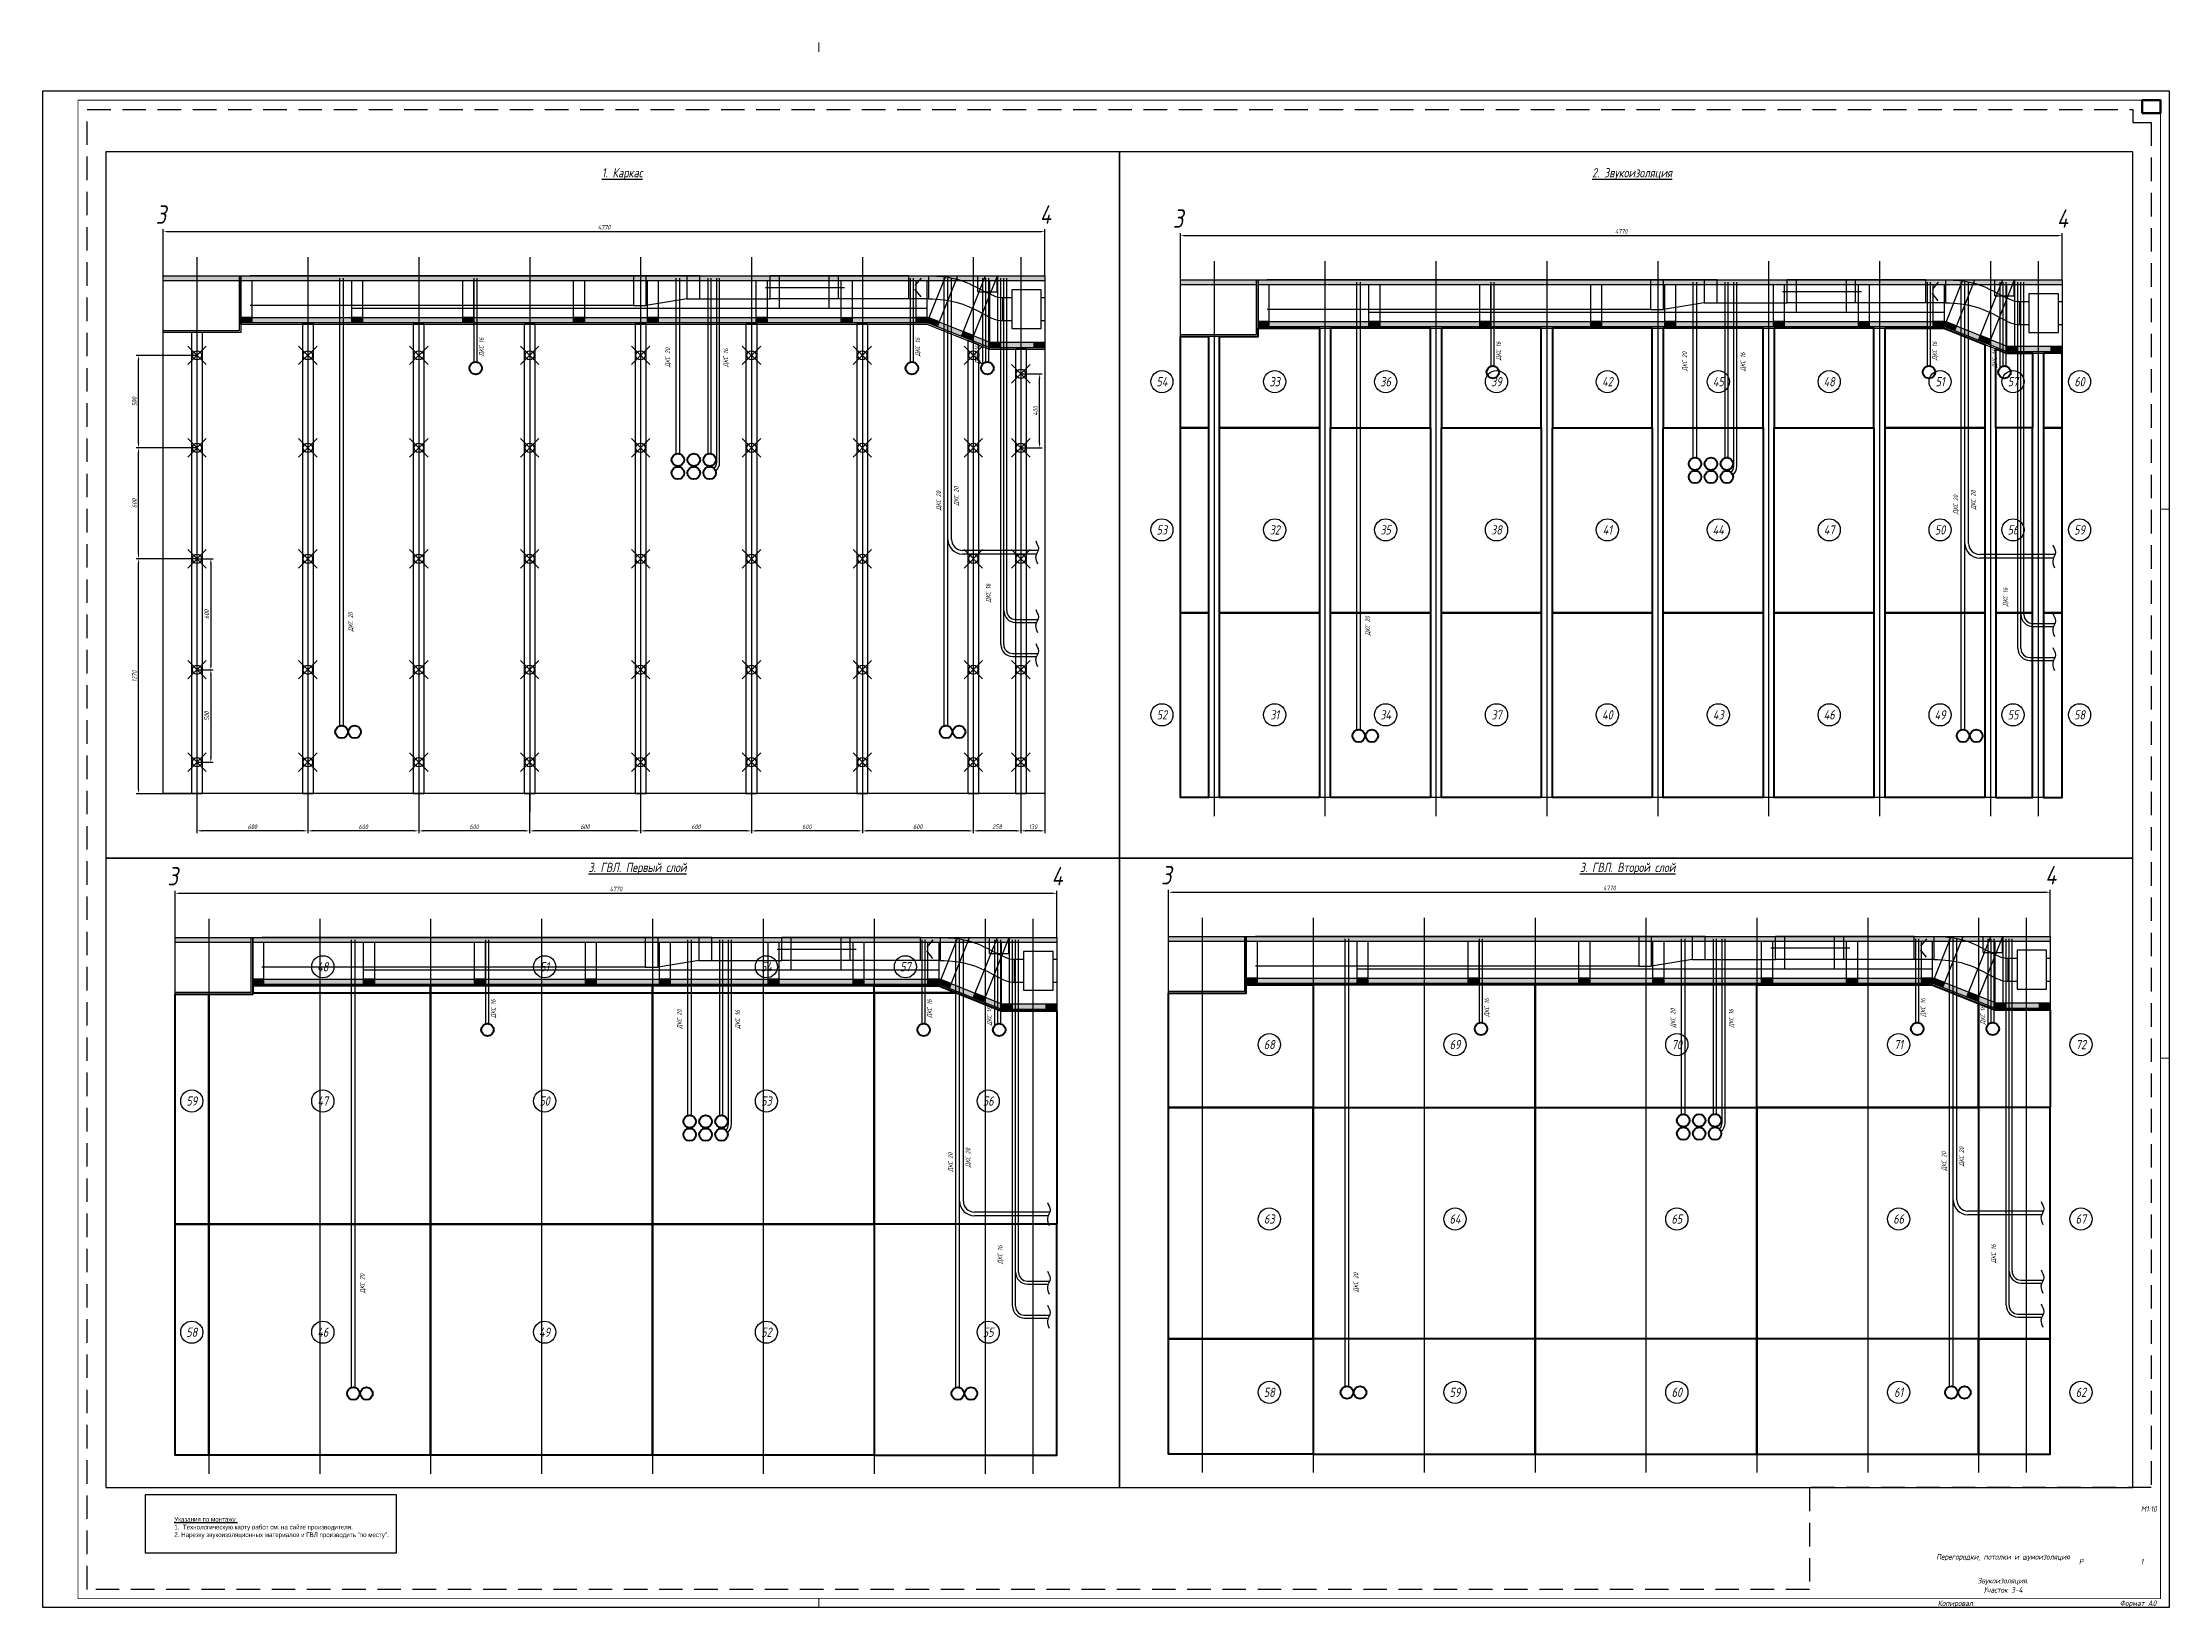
# Paper-space layout 'уч 3-4' of a CAD drawing. Header units: millimetres. Extents: x 0 to 1151, y 10 to 856.
# The model-space entities are those that its viewports show. They can reach past a viewport. Long polylines and large blocks are cut down to what shows.
import ezdxf
from ezdxf.enums import TextEntityAlignment as Align

# ---------------------------------------------------------------- set-up
doc = ezdxf.new("R2010")
doc.units = ezdxf.units.MM
doc.header["$PDMODE"] = 35
doc.header["$PDSIZE"] = 50
doc.linetypes.add('DASHDOT', pattern=[25.4, 12.7, -6.35, 0, -6.35])
doc.linetypes.add('DASHED', pattern=[19.05, 12.7, -6.35])
for name, color, linetype in [('01 Черновое', 7, 'Continuous'), ('02 ОВиК', 7, 'Continuous'), ('02 Розетки', 7, 'Continuous'), ('02 ЭОМ и СС', 7, 'Continuous'), ('03 Потолок', 7, 'Continuous'), ('05 Слаботочка', 7, 'Continuous'), ('06 Авт-ка климата', 7, 'Continuous'), ('07 Авт-ка общая', 7, 'Continuous'), ('101 Крепление', 7, 'Continuous'), ('101 Крепление размеры', 7, 'Continuous'), ('102 Звукоизоляция', 7, 'Continuous'), ('103 ГВЛ слой 1', 7, 'Continuous'), ('104 ГВЛ слой 2', 7, 'Continuous'), ('stamp', 7, 'Continuous')]:
    doc.layers.add(name, color=color, linetype=linetype)
doc.layers.add('100 noprint', color=1, linetype='Continuous', plot=False)
doc.styles.get("Standard").update_dxf_attribs({"font": 'arial.ttf'})
doc.styles.add('ГОСТ-ISOCPEUR', font='isocpeui.ttf', dxfattribs={"width": 0.8})
doc.dimstyles.new('ISO-25', dxfattribs={"dimtxt": 2.5, "dimasz": 2.5, "dimexe": 1.25, "dimexo": 0.625, "dimtad": 1, "dimtxsty": 'Standard', "dimcen": 2.5, "dimadec": 0, "dimazin": 0, "dimtfac": 1, "dimtmove": 0, "dimatfit": 3, "dimfxl": 1, "dimarcsym": 0})

psp = doc.layouts.new('уч 3-4')

# ---------------------------------------------------------------- texts
at = {"layer": 'stamp', "linetype": 'Continuous', "lineweight": 35, "style": 'ГОСТ-ISOCPEUR', "width": 0.8}
psp.add_text('М1:10', height=3, dxfattribs=at).set_placement((1143.9, 61.3), align=Align.RIGHT)
at = {"layer": 'stamp', "lineweight": 35, "style": 'ГОСТ-ISOCPEUR', "width": 0.8}
for s, p in [('Копировал:', (1025.4, 10.3)), ('Формат А0', (1123.9, 10.3))]:
    psp.add_text(s, height=3, dxfattribs=at).set_placement(p)
at = {"layer": 'stamp', "ltscale": 100, "style": 'ГОСТ-ISOCPEUR'}
for s, insert, char_height, width, attachment_point in [('{\\pxqc;\\L1. Каркас}', (313.6, 781.4), 5, 57.169, 8), ('{\\pxqc;\\L2. Звукоизоляция}', (860, 781.4), 5, 57.169, 8), ('{\\pxqc;\\L3. ГВЛ. Первый слой}', (321.9, 405.8), 5, 73.764, 8), ('{\\pxqc;\\L3. ГВЛ. Второй слой}', (857.6, 405.8), 5, 73.764, 8), ('{\\pxqc;Р}', (1092.9, 34.3), 3, 20, 4), ('\\pxqc;1', (1125.9, 34.3), 3, 20, 4)]:
    psp.add_mtext(s, dxfattribs=dict(at, insert=insert, char_height=char_height, width=width, attachment_point=attachment_point))
at = {"layer": 'stamp', "lineweight": 35, "char_height": 3, "width": 70.157, "attachment_point": 5, "style": 'ГОСТ-ISOCPEUR'}
for s, insert in [('{Перегородки, потолки и шумоизоляция}', (1060.7, 36.5)), ('{Звукоизоляция.\\PУчасток 3-4}', (1060.7, 21.5))]:
    psp.add_mtext(s, dxfattribs=dict(at, insert=insert))

msp = doc.modelspace()

# ---------------------------------------------------------------- texts
at = {"insert": (-58925.764, -28440.575), "char_height": 500, "width": 28925.35127, "attachment_point": 1, "style": 'ГОСТ-ISOCPEUR'}
msp.add_mtext('{\\fUbuntu|b0|i0|c0|p34;\\LУказания по монтажу.\\P\\l1.  Технологическую карту работ см. на сайте производителя.\\P2. Нарезку звукоизоляционных материалов и ГВЛ производить "по месту".}', dxfattribs=at)
at = {"layer": '01 Черновое', "style": 'ГОСТ-ISOCPEUR', "width": 0.8}
for s, p in [('3', (9288.299, 3226.61)), ('4', (14073.122, 3226.61))]:
    msp.add_text(s, height=100, dxfattribs=at).set_placement(p, align=Align.MIDDLE)
at = {"layer": '02 Розетки', "char_height": 25, "width": 270.31285, "attachment_point": 1, "rotation": 90, "style": 'ГОСТ-ISOCPEUR'}
for insert in [(12017.185, 2401.619), (13578.234, 1652.414), (13483.302, 1627.416), (10301.466, 972.207)]:
    msp.add_mtext('{ДКС 20}', dxfattribs=dict(at, insert=insert))
at = {"layer": '05 Слаботочка', "char_height": 25, "width": 270.31285, "attachment_point": 1, "rotation": 90, "style": 'ГОСТ-ISOCPEUR'}
for insert in [(11009.767, 2459.842), (13369.767, 2459.842), (12331.858, 2401.619)]:
    msp.add_mtext('{ДКС 16}', dxfattribs=dict(at, insert=insert))
at = {"layer": '06 Авт-ка климата', "char_height": 25, "width": 270.31285, "attachment_point": 1, "rotation": 90, "style": 'ГОСТ-ISOCPEUR'}
for insert in [(13693.094, 2418.9), (13751.612, 1129.448)]:
    msp.add_mtext('{ДКС 16}', dxfattribs=dict(at, insert=insert))
at = {"layer": '102 Звукоизоляция', "color": 74, "style": 'ГОСТ-ISOCPEUR', "width": 0.8}
for s, p in [('54', (9200.815, 2344.337)), ('33', (9811.098, 2344.337)), ('36', (10411.098, 2344.337)), ('39', (11011.098, 2344.337)), ('42', (11611.098, 2344.337)), ('45', (12211.098, 2344.337)), ('48', (12811.098, 2344.337)), ('51', (13411.098, 2344.337)), ('57', (13805.625, 2344.337)), ('60', (14165.63, 2344.337)), ('53', (9200.815, 1542.955)), ('32', (9811.098, 1542.955)), ('35', (10411.098, 1542.955)), ('38', (11011.098, 1542.955)), ('41', (11611.098, 1542.955)), ('44', (12211.098, 1542.955)), ('47', (12811.098, 1542.955)), ('50', (13411.098, 1542.955)), ('56', (13805.625, 1542.955)), ('59', (14165.63, 1542.955)), ('52', (9200.815, 542.955)), ('31', (9811.098, 542.955)), ('34', (10411.098, 542.955)), ('37', (11011.098, 542.955)), ('40', (11611.098, 542.955)), ('43', (12211.098, 542.955)), ('46', (12811.098, 542.955)), ('49', (13411.098, 542.955)), ('55', (13805.625, 542.955)), ('58', (14165.63, 542.955))]:
    msp.add_text(s, height=50, dxfattribs=at).set_placement(p, align=Align.MIDDLE)
at = {"layer": '103 ГВЛ слой 1', "color": 6, "style": 'ГОСТ-ISOCPEUR', "width": 0.8}
for s, p in [('48', (10100.218, 2736.719)), ('51', (11300.218, 2736.719)), ('54', (12500.218, 2736.719)), ('57', (13252.284, 2736.719)), ('59', (9391.303, 2010.79)), ('47', (10100.218, 2010.79)), ('50', (11300.218, 2010.79)), ('53', (12500.218, 2010.79)), ('56', (13700.218, 2010.79)), ('58', (9391.303, 760.79)), ('46', (10100.218, 760.79)), ('49', (11300.218, 760.79)), ('52', (12500.218, 760.79)), ('55', (13700.218, 760.79))]:
    msp.add_text(s, height=50, dxfattribs=at).set_placement(p, align=Align.MIDDLE)
at = {"layer": '104 ГВЛ слой 2', "color": 3, "style": 'ГОСТ-ISOCPEUR', "width": 0.8}
for s, p in [('68', (9845.53, 2310.379)), ('69', (10850.34, 2310.379)), ('70', (12050.34, 2310.379)), ('71', (13250.34, 2310.379)), ('72', (14236.656, 2310.379)), ('63', (9845.53, 1367.214)), ('64', (10850.34, 1367.214)), ('65', (12050.34, 1367.214)), ('66', (13250.34, 1367.214)), ('67', (14236.656, 1367.214)), ('58', (9845.53, 430.213)), ('59', (10850.34, 430.213)), ('60', (12050.34, 430.213)), ('61', (13250.34, 430.213)), ('62', (14236.656, 430.213))]:
    msp.add_text(s, height=50, dxfattribs=at).set_placement(p, align=Align.MIDDLE)

# ---------------------------------------------------------------- blocks, each defined once
blk = doc.blocks.new('*D106')
at = {"layer": '101 Крепление размеры', "color": 0, "lineweight": -2}
for p, q in [((13941, 95), (13941, -119)), ((14071, 95), (14071, -119)), ((14046, -106), (13966, -106))]:
    blk.add_line(p, q, dxfattribs=at)
at = {"layer": '101 Крепление размеры', "color": 0}
for points in [[(13966, -102), (13966, -110), (13941, -106)], [(14046, -110), (14046, -102), (14071, -106)]]:
    blk.add_solid(points, dxfattribs=at)
at = {"layer": 'Defpoints', "color": 0}
for p in [(13941, 95), (14071, 95), (13941, -106)]:
    blk.add_point(p, dxfattribs=at)
at = {"layer": '101 Крепление размеры', "color": 0, "insert": (14006, -84), "char_height": 25, "attachment_point": 5, "style": 'ГОСТ-ISOCPEUR'}
blk.add_mtext('130', dxfattribs=at)
blk = doc.blocks.new('*D107')
at = {"layer": '101 Крепление размеры', "color": 0, "lineweight": -2}
for p, q in [((13683, 95), (13683, -119)), ((13941, 95), (13941, -119)), ((13916, -106), (13708, -106))]:
    blk.add_line(p, q, dxfattribs=at)
at = {"layer": '101 Крепление размеры', "color": 0}
for points in [[(13708, -102), (13708, -110), (13683, -106)], [(13916, -110), (13916, -102), (13941, -106)]]:
    blk.add_solid(points, dxfattribs=at)
at = {"layer": 'Defpoints', "color": 0}
for p in [(13683, 95), (13941, 95), (13683, -106)]:
    blk.add_point(p, dxfattribs=at)
at = {"layer": '101 Крепление размеры', "color": 0, "insert": (13812, -84), "char_height": 25, "attachment_point": 5, "style": 'ГОСТ-ISOCPEUR'}
blk.add_mtext('258', dxfattribs=at)
blk = doc.blocks.new('*D108')
at = {"layer": '101 Крепление размеры', "color": 0, "lineweight": -2}
for p, q in [((13083, 95), (13083, -119)), ((13683, 95), (13683, -119)), ((13658, -106), (13108, -106))]:
    blk.add_line(p, q, dxfattribs=at)
at = {"layer": '101 Крепление размеры', "color": 0}
for points in [[(13108, -102), (13108, -110), (13083, -106)], [(13658, -110), (13658, -102), (13683, -106)]]:
    blk.add_solid(points, dxfattribs=at)
at = {"layer": 'Defpoints', "color": 0}
for p in [(13083, 95), (13683, 95), (13083, -106)]:
    blk.add_point(p, dxfattribs=at)
at = {"layer": '101 Крепление размеры', "color": 0, "insert": (13383, -84), "char_height": 25, "attachment_point": 5, "style": 'ГОСТ-ISOCPEUR'}
blk.add_mtext('600', dxfattribs=at)
blk = doc.blocks.new('*D109')
at = {"layer": '101 Крепление размеры', "color": 0, "lineweight": -2}
for p, q in [((12483, 95), (12483, -119)), ((13083, 95), (13083, -119)), ((13058, -106), (12508, -106))]:
    blk.add_line(p, q, dxfattribs=at)
at = {"layer": '101 Крепление размеры', "color": 0}
for points in [[(12508, -102), (12508, -110), (12483, -106)], [(13058, -110), (13058, -102), (13083, -106)]]:
    blk.add_solid(points, dxfattribs=at)
at = {"layer": 'Defpoints', "color": 0}
for p in [(12483, 95), (13083, 95), (12483, -106)]:
    blk.add_point(p, dxfattribs=at)
at = {"layer": '101 Крепление размеры', "color": 0, "insert": (12783, -84), "char_height": 25, "attachment_point": 5, "style": 'ГОСТ-ISOCPEUR'}
blk.add_mtext('600', dxfattribs=at)
blk = doc.blocks.new('*D110')
at = {"layer": '101 Крепление размеры', "color": 0, "lineweight": -2}
for p, q in [((11883, 95), (11883, -119)), ((12483, 95), (12483, -119)), ((12458, -106), (11908, -106))]:
    blk.add_line(p, q, dxfattribs=at)
at = {"layer": '101 Крепление размеры', "color": 0}
for points in [[(11908, -102), (11908, -110), (11883, -106)], [(12458, -110), (12458, -102), (12483, -106)]]:
    blk.add_solid(points, dxfattribs=at)
at = {"layer": 'Defpoints', "color": 0}
for p in [(11883, 95), (12483, 95), (11883, -106)]:
    blk.add_point(p, dxfattribs=at)
at = {"layer": '101 Крепление размеры', "color": 0, "insert": (12183, -84), "char_height": 25, "attachment_point": 5, "style": 'ГОСТ-ISOCPEUR'}
blk.add_mtext('600', dxfattribs=at)
blk = doc.blocks.new('*D111')
at = {"layer": '101 Крепление размеры', "color": 0, "lineweight": -2}
for p, q in [((11283, 95), (11283, -119)), ((11883, 95), (11883, -119)), ((11858, -106), (11308, -106))]:
    blk.add_line(p, q, dxfattribs=at)
at = {"layer": '101 Крепление размеры', "color": 0}
for points in [[(11308, -102), (11308, -110), (11283, -106)], [(11858, -110), (11858, -102), (11883, -106)]]:
    blk.add_solid(points, dxfattribs=at)
at = {"layer": 'Defpoints', "color": 0}
for p in [(11283, 95), (11883, 95), (11283, -106)]:
    blk.add_point(p, dxfattribs=at)
at = {"layer": '101 Крепление размеры', "color": 0, "insert": (11583, -84), "char_height": 25, "attachment_point": 5, "style": 'ГОСТ-ISOCPEUR'}
blk.add_mtext('600', dxfattribs=at)
blk = doc.blocks.new('*D112')
at = {"layer": '101 Крепление размеры', "color": 0, "lineweight": -2}
for p, q in [((10683, 95), (10683, -119)), ((11283, 95), (11283, -119)), ((11258, -106), (10708, -106))]:
    blk.add_line(p, q, dxfattribs=at)
at = {"layer": '101 Крепление размеры', "color": 0}
for points in [[(10708, -102), (10708, -110), (10683, -106)], [(11258, -110), (11258, -102), (11283, -106)]]:
    blk.add_solid(points, dxfattribs=at)
at = {"layer": 'Defpoints', "color": 0}
for p in [(10683, 95), (11283, 95), (10683, -106)]:
    blk.add_point(p, dxfattribs=at)
at = {"layer": '101 Крепление размеры', "color": 0, "insert": (10983, -84), "char_height": 25, "attachment_point": 5, "style": 'ГОСТ-ISOCPEUR'}
blk.add_mtext('600', dxfattribs=at)
blk = doc.blocks.new('*D113')
at = {"layer": '101 Крепление размеры', "color": 0, "lineweight": -2}
for p, q in [((10083, 95), (10083, -119)), ((10683, 95), (10683, -119)), ((10658, -106), (10108, -106))]:
    blk.add_line(p, q, dxfattribs=at)
at = {"layer": '101 Крепление размеры', "color": 0}
for points in [[(10108, -102), (10108, -110), (10083, -106)], [(10658, -110), (10658, -102), (10683, -106)]]:
    blk.add_solid(points, dxfattribs=at)
at = {"layer": 'Defpoints', "color": 0}
for p in [(10083, 95), (10683, 95), (10083, -106)]:
    blk.add_point(p, dxfattribs=at)
at = {"layer": '101 Крепление размеры', "color": 0, "insert": (10383, -84), "char_height": 25, "attachment_point": 5, "style": 'ГОСТ-ISOCPEUR'}
blk.add_mtext('600', dxfattribs=at)
blk = doc.blocks.new('*D114')
at = {"layer": '101 Крепление размеры', "color": 0, "lineweight": -2}
for p, q in [((9483, 95), (9483, -119)), ((10083, 95), (10083, -119)), ((10058, -106), (9508, -106))]:
    blk.add_line(p, q, dxfattribs=at)
at = {"layer": '101 Крепление размеры', "color": 0}
for points in [[(9508, -102), (9508, -110), (9483, -106)], [(10058, -110), (10058, -102), (10083, -106)]]:
    blk.add_solid(points, dxfattribs=at)
at = {"layer": 'Defpoints', "color": 0}
for p in [(9483, 95), (10083, 95), (9483, -106)]:
    blk.add_point(p, dxfattribs=at)
at = {"layer": '101 Крепление размеры', "color": 0, "insert": (9783, -84), "char_height": 25, "attachment_point": 5, "style": 'ГОСТ-ISOCPEUR'}
blk.add_mtext('600', dxfattribs=at)
blk = doc.blocks.new('*D117')
at = {"layer": '101 Крепление размеры', "color": 0, "lineweight": -2}
for p, q in [((9483, 1365), (9155, 1365)), ((9167, 120), (9167, 1340)), ((9483, 95), (9155, 95))]:
    blk.add_line(p, q, dxfattribs=at)
at = {"layer": '101 Крепление размеры', "color": 0}
for points in [[(9171, 1340), (9163, 1340), (9167, 1365)], [(9163, 120), (9171, 120), (9167, 95)]]:
    blk.add_solid(points, dxfattribs=at)
at = {"layer": 'Defpoints', "color": 0}
for p in [(9167, 1365), (9483, 1365), (9483, 95)]:
    blk.add_point(p, dxfattribs=at)
at = {"layer": '101 Крепление размеры', "color": 0, "insert": (9145, 730), "char_height": 25, "attachment_point": 5, "rotation": 90, "style": 'ГОСТ-ISOCPEUR'}
blk.add_mtext('1270', dxfattribs=at)
blk = doc.blocks.new('*D118')
at = {"layer": '101 Крепление размеры', "color": 0, "lineweight": -2}
for p, q in [((9483, 1965), (9155, 1965)), ((9167, 1390), (9167, 1940)), ((9483, 1365), (9155, 1365))]:
    blk.add_line(p, q, dxfattribs=at)
at = {"layer": '101 Крепление размеры', "color": 0}
for points in [[(9171, 1940), (9163, 1940), (9167, 1965)], [(9163, 1390), (9171, 1390), (9167, 1365)]]:
    blk.add_solid(points, dxfattribs=at)
at = {"layer": 'Defpoints', "color": 0}
for p in [(9167, 1965), (9483, 1965), (9483, 1365)]:
    blk.add_point(p, dxfattribs=at)
at = {"layer": '101 Крепление размеры', "color": 0, "insert": (9145, 1665), "char_height": 25, "attachment_point": 5, "rotation": 90, "style": 'ГОСТ-ISOCPEUR'}
blk.add_mtext('600', dxfattribs=at)
blk = doc.blocks.new('*D119')
at = {"layer": '101 Крепление размеры', "color": 0, "lineweight": -2}
for p, q in [((9483, 2465), (9155, 2465)), ((9167, 1990), (9167, 2440)), ((9483, 1965), (9155, 1965))]:
    blk.add_line(p, q, dxfattribs=at)
at = {"layer": '101 Крепление размеры', "color": 0}
for points in [[(9171, 2440), (9163, 2440), (9167, 2465)], [(9163, 1990), (9171, 1990), (9167, 1965)]]:
    blk.add_solid(points, dxfattribs=at)
at = {"layer": 'Defpoints', "color": 0}
for p in [(9167, 2465), (9483, 2465), (9483, 1965)]:
    blk.add_point(p, dxfattribs=at)
at = {"layer": '101 Крепление размеры', "color": 0, "insert": (9145, 2215), "char_height": 25, "attachment_point": 5, "rotation": 90, "style": 'ГОСТ-ISOCPEUR'}
blk.add_mtext('500', dxfattribs=at)
blk = doc.blocks.new('*D120')
at = {"layer": '101 Крепление размеры', "color": 0, "lineweight": -2}
for p, q in [((9483, 1365), (9571, 1365)), ((9558, 1340), (9558, 790)), ((9483, 765), (9571, 765))]:
    blk.add_line(p, q, dxfattribs=at)
at = {"layer": '101 Крепление размеры', "color": 0}
for points in [[(9563, 1340), (9554, 1340), (9558, 1365)], [(9554, 790), (9563, 790), (9558, 765)]]:
    blk.add_solid(points, dxfattribs=at)
at = {"layer": 'Defpoints', "color": 0}
for p in [(9483, 1365), (9483, 765), (9558, 765)]:
    blk.add_point(p, dxfattribs=at)
at = {"layer": '101 Крепление размеры', "color": 0, "insert": (9536, 1065), "char_height": 25, "attachment_point": 5, "rotation": 90, "style": 'ГОСТ-ISOCPEUR'}
blk.add_mtext('600', dxfattribs=at)
blk = doc.blocks.new('*D121')
at = {"layer": '101 Крепление размеры', "color": 0, "lineweight": -2}
for p, q in [((9483, 765), (9571, 765)), ((9558, 740), (9558, 290)), ((9483, 265), (9571, 265))]:
    blk.add_line(p, q, dxfattribs=at)
at = {"layer": '101 Крепление размеры', "color": 0}
for points in [[(9563, 740), (9554, 740), (9558, 765)], [(9554, 290), (9563, 290), (9558, 265)]]:
    blk.add_solid(points, dxfattribs=at)
at = {"layer": 'Defpoints', "color": 0}
for p in [(9483, 765), (9483, 265), (9558, 265)]:
    blk.add_point(p, dxfattribs=at)
at = {"layer": '101 Крепление размеры', "color": 0, "insert": (9536, 515), "char_height": 25, "attachment_point": 5, "rotation": 90, "style": 'ГОСТ-ISOCPEUR'}
blk.add_mtext('500', dxfattribs=at)
blk = doc.blocks.new('*D122')
at = {"layer": '101 Крепление размеры', "color": 0, "lineweight": -2}
for p, q in [((13941, 2365), (14055, 2365)), ((14042, 1990), (14042, 2340)), ((13941, 1965), (14055, 1965))]:
    blk.add_line(p, q, dxfattribs=at)
at = {"layer": '101 Крепление размеры', "color": 0}
for points in [[(14046, 2340), (14038, 2340), (14042, 2365)], [(14038, 1990), (14046, 1990), (14042, 1965)]]:
    blk.add_solid(points, dxfattribs=at)
at = {"layer": 'Defpoints', "color": 0}
for p in [(13941, 2365), (14042, 2365), (13941, 1965)]:
    blk.add_point(p, dxfattribs=at)
at = {"layer": '101 Крепление размеры', "color": 0, "insert": (14020, 2165), "char_height": 25, "attachment_point": 5, "rotation": 90, "style": 'ГОСТ-ISOCPEUR'}
blk.add_mtext('400', dxfattribs=at)
blk = doc.blocks.new('*D407')
at = {"layer": '01 Черновое', "color": 0, "lineweight": -2}
for p, q in [((9301, 2895), (9301, 3147)), ((9326, 3134), (14046, 3134)), ((14071, 2895), (14071, 3147))]:
    blk.add_line(p, q, dxfattribs=at)
at = {"layer": '01 Черновое', "color": 0}
for points in [[(9326, 3138), (9326, 3130), (9301, 3134)], [(14046, 3130), (14046, 3138), (14071, 3134)]]:
    blk.add_solid(points, dxfattribs=at)
at = {"layer": 'Defpoints', "color": 0}
for p in [(14071, 3134), (9301, 2895), (14071, 2895)]:
    blk.add_point(p, dxfattribs=at)
at = {"layer": '01 Черновое', "color": 0, "insert": (11686, 3157), "char_height": 25, "attachment_point": 5, "style": 'ГОСТ-ISOCPEUR'}
blk.add_mtext('4770', dxfattribs=at)

# ---------------------------------------------------------------- dimensions: what is measured, and where the dimension line sits
at = {"layer": '01 Черновое'}
dim = msp.add_linear_dim(base=(14071.03, 3134.111), p1=(9301.03, 2895.176), p2=(14071.03, 2895.176), dimstyle='ISO-25', override={"dimtxt": 25, "dimasz": 25, "dimexe": 12.5, "dimexo": 0, "dimgap": 10, "dimtxsty": 'ГОСТ-ISOCPEUR'}, dxfattribs=at)
dim.commit()
dim.dimension.update_dxf_attribs({"geometry": '*D407', "text_midpoint": (11686.03, 3156.611)})
at = {"layer": '101 Крепление размеры'}
for base, p1, p2, picture, middle in [((9167.01, 2465.176), (9483.218, 1965.176), (9483.218, 2465.176), '*D119', (9144.51, 2215.176)), ((9558.439, 765.176), (9483.218, 1365.176), (9483.218, 765.176), '*D120', (9535.939, 1065.176)), ((9558.439, 265.176), (9483.218, 765.176), (9483.218, 265.176), '*D121', (9535.939, 515.176))]:
    dim = msp.add_linear_dim(base=base, p1=p1, p2=p2, angle=90, dimstyle='ISO-25', override={"dimtxt": 25, "dimasz": 25, "dimexe": 12.5, "dimexo": 0, "dimgap": 10, "dimlfac": 1, "dimtxsty": 'ГОСТ-ISOCPEUR'}, dxfattribs=at)
    dim.commit()
    dim.dimension.update_dxf_attribs({"geometry": picture, "text_midpoint": middle})
for base, p1, p2, override, picture, middle in [((14042.04, 2365.176), (13940.718, 1965.176), (13940.718, 2365.176), {"dimtxt": 25, "dimasz": 25, "dimexe": 12.5, "dimexo": 0, "dimgap": 10, "dimdec": 0, "dimlfac": 1, "dimtxsty": 'ГОСТ-ISOCPEUR'}, '*D122', (14042.04, 2165.176)), ((9167.01, 1965.176), (9483.218, 1365.176), (9483.218, 1965.176), {"dimtxt": 25, "dimasz": 25, "dimexe": 12.5, "dimexo": 0, "dimgap": 10, "dimlfac": 1, "dimtxsty": 'ГОСТ-ISOCPEUR'}, '*D118', (9167.01, 1665.176)), ((9167.01, 1365.176), (9483.218, 95.176), (9483.218, 1365.176), {"dimtxt": 25, "dimasz": 25, "dimexe": 12.5, "dimexo": 0, "dimgap": 10, "dimlfac": 1, "dimtxsty": 'ГОСТ-ISOCPEUR'}, '*D117', (9167.01, 730.176))]:
    dim = msp.add_linear_dim(base=base, p1=p1, p2=p2, angle=90, dimstyle='ISO-25', override=override, dxfattribs=at)
    dim.commit()
    dim.dimension.update_dxf_attribs({"geometry": picture, "text_midpoint": middle, "dimtype": 160})
for base, p1, p2, override, picture, middle in [((9483.218, -106.175), (10083.218, 95.176), (9483.218, 95.176), {"dimtxt": 25, "dimasz": 25, "dimexe": 12.5, "dimexo": 0, "dimgap": 10, "dimlfac": 1, "dimtxsty": 'ГОСТ-ISOCPEUR'}, '*D114', (9783.218, -83.675)), ((10083.218, -106.175), (10683.218, 95.176), (10083.218, 95.176), {"dimtxt": 25, "dimasz": 25, "dimexe": 12.5, "dimexo": 0, "dimgap": 10, "dimlfac": 1, "dimtxsty": 'ГОСТ-ISOCPEUR'}, '*D113', (10383.218, -83.675)), ((10683.218, -106.175), (11283.218, 95.176), (10683.218, 95.176), {"dimtxt": 25, "dimasz": 25, "dimexe": 12.5, "dimexo": 0, "dimgap": 10, "dimlfac": 1, "dimtxsty": 'ГОСТ-ISOCPEUR'}, '*D112', (10983.218, -83.675)), ((11283.218, -106.175), (11883.218, 95.176), (11283.218, 95.176), {"dimtxt": 25, "dimasz": 25, "dimexe": 12.5, "dimexo": 0, "dimgap": 10, "dimlfac": 1, "dimtxsty": 'ГОСТ-ISOCPEUR'}, '*D111', (11583.218, -83.675)), ((11883.218, -106.175), (12483.218, 95.176), (11883.218, 95.176), {"dimtxt": 25, "dimasz": 25, "dimexe": 12.5, "dimexo": 0, "dimgap": 10, "dimlfac": 1, "dimtxsty": 'ГОСТ-ISOCPEUR'}, '*D110', (12183.218, -83.675)), ((12483.218, -106.175), (13083.218, 95.176), (12483.218, 95.176), {"dimtxt": 25, "dimasz": 25, "dimexe": 12.5, "dimexo": 0, "dimgap": 10, "dimlfac": 1, "dimtxsty": 'ГОСТ-ISOCPEUR'}, '*D109', (12783.218, -83.675)), ((13083.218, -106.175), (13683.218, 95.176), (13083.218, 95.176), {"dimtxt": 25, "dimasz": 25, "dimexe": 12.5, "dimexo": 0, "dimgap": 10, "dimlfac": 1, "dimtxsty": 'ГОСТ-ISOCPEUR'}, '*D108', (13383.218, -83.675)), ((13683.218, -106.175), (13941.03, 95.176), (13683.218, 95.176), {"dimtxt": 25, "dimasz": 25, "dimexe": 12.5, "dimexo": 0, "dimgap": 10, "dimdec": 0, "dimlfac": 1, "dimtxsty": 'ГОСТ-ISOCPEUR'}, '*D107', (13812.124, -83.675)), ((13941.03, -106.175), (14071.03, 95.176), (13941.03, 95.176), {"dimtxt": 25, "dimasz": 25, "dimexe": 12.5, "dimexo": 0, "dimgap": 10, "dimlfac": 1, "dimtxsty": 'ГОСТ-ISOCPEUR'}, '*D106', (14006.03, -83.675))]:
    dim = msp.add_linear_dim(base=base, p1=p1, p2=p2, dimstyle='ISO-25', override=override, dxfattribs=at)
    dim.commit()
    dim.dimension.update_dxf_attribs({"geometry": picture, "text_midpoint": middle})

# ---------------------------------------------------------------- hatches: boundary and pattern name
at = {"layer": '03 Потолок', "lineweight": -2}
for points in [[(9711.53, 2895.176), (9301.03, 2895.176), (9301.03, 2867.176), (9711.53, 2867.176)], [(14071.03, 2895.176), (9721.03, 2895.176), (9721.03, 2867.176), (14071.03, 2867.176)], [(9781.03, 2643.176), (9781.03, 2670.176), (9721.03, 2670.176), (9721.03, 2643.176)], [(10381.03, 2643.176), (10381.03, 2670.176), (10321.03, 2670.176), (10321.03, 2643.176)], [(10981.03, 2643.176), (10981.03, 2670.176), (10921.03, 2670.176), (10921.03, 2643.176)], [(11581.03, 2643.176), (11581.03, 2670.176), (11521.03, 2670.176), (11521.03, 2643.176)], [(11981.03, 2643.176), (11981.03, 2670.176), (11921.03, 2670.176), (11921.03, 2643.176)], [(12569.03, 2643.176), (12569.03, 2670.176), (12509.03, 2670.176), (12509.03, 2643.176)], [(13029.03, 2643.176), (13029.03, 2670.176), (12969.03, 2670.176), (12969.03, 2643.176)], [(13434.216, 2643.176), (13434.216, 2670.176), (13374.216, 2670.176), (13374.216, 2643.176)], [(13489.934, 2620.918), (13499.951, 2645.991), (13444.232, 2668.25), (13434.216, 2643.176)], [(13675.174, 2546.918), (13685.191, 2571.991), (13629.472, 2594.25), (13619.456, 2569.177)], [(13832.155, 2508.176), (13832.155, 2535.176), (13772.155, 2535.176), (13772.155, 2508.176)], [(14011.03, 2508.176), (14011.03, 2535.176), (13832.155, 2535.176), (13832.155, 2508.176)], [(14071.03, 2508.176), (14071.03, 2535.176), (14011.03, 2535.176), (14011.03, 2508.176)]]:
    msp.add_hatch(color=256, dxfattribs=at).paths.add_polyline_path(points)
h = msp.add_hatch(color=256, dxfattribs=at)
h.paths.add_polyline_path([(13434.254, 2643.272), (13439.484, 2670.176), (13434.216, 2670.176), (13434.216, 2643.176)])
h.paths.add_polyline_path([(13374.216, 2643.176), (13374.216, 2670.176), (13029.03, 2670.176), (13029.03, 2643.176)])
h.paths.add_polyline_path([(12969.03, 2643.176), (12969.03, 2670.176), (12569.03, 2670.176), (12569.03, 2643.176)])
h.paths.add_polyline_path([(12509.03, 2643.176), (12509.03, 2670.176), (11981.03, 2670.176), (11981.03, 2643.176)])
h.paths.add_polyline_path([(11921.03, 2643.176), (11921.03, 2670.176), (11581.03, 2670.176), (11581.03, 2643.176)])
h.paths.add_polyline_path([(11521.03, 2643.176), (11521.03, 2670.176), (10981.03, 2670.176), (10981.03, 2643.176)])
h.paths.add_polyline_path([(10921.03, 2643.176), (10921.03, 2670.176), (10381.03, 2670.176), (10381.03, 2643.176)])
h.paths.add_polyline_path([(10321.03, 2643.176), (10321.03, 2670.176), (9781.03, 2670.176), (9781.03, 2643.176)])
h = msp.add_hatch(color=256, dxfattribs=at)
h.paths.add_polyline_path([(13434.254, 2643.272), (13444.242, 2668.275), (13439.484, 2670.176)])
h.paths.add_polyline_path([(13629.475, 2594.256), (13499.958, 2646.011), (13489.934, 2620.918), (13619.456, 2569.177)])
h.paths.add_polyline_path([(13772.155, 2537.24), (13685.191, 2571.991), (13675.174, 2546.918), (13772.155, 2508.176)])

# ---------------------------------------------------------------- linework, layer by layer
at = {"layer": '01 Черновое', "linetype": 'DASHDOT', "ltscale": 10}
for p, q in [((9483.218, 2995.176), (9483.218, -4.283)), ((10083.218, 2995.176), (10083.218, -4.283)), ((10683.218, 2995.176), (10683.218, -4.283)), ((11283.218, 2995.176), (11283.218, -4.283)), ((11883.218, 2995.176), (11883.218, -4.283)), ((12483.218, 2995.176), (12483.218, -4.283)), ((13083.218, 2995.176), (13083.218, -4.283)), ((13683.218, 2995.176), (13683.218, -4.283)), ((13941.03, 2995.176), (13941.03, -4.283))]:
    msp.add_line(p, q, dxfattribs=at)
at = {"layer": '01 Черновое'}
msp.add_lwpolyline([(9301.03, 95.176), (9301.03, 2895.176), (14071.03, 2895.176), (14071.03, 95.176)], close=True, dxfattribs=at)
at = {"layer": '02 ОВиК'}
for p, q in [((11844.03, 2895.176), (9771.03, 2895.176)), ((11844.03, 2895.176), (9771.03, 2895.176)), ((11844.03, 2895.176), (11844.03, 2735.176)), ((11844.03, 2895.176), (11844.03, 2735.176)), ((12134.03, 2895.176), (11914.03, 2895.176)), ((12134.03, 2895.176), (11914.03, 2895.176)), ((12204.03, 2895.176), (12584.03, 2895.176)), ((12204.03, 2895.176), (12584.03, 2895.176)), ((13401.165, 2883.029), (13367.806, 2842.652)), ((13401.165, 2883.029), (13367.806, 2842.652)), ((12134.03, 2770.176), (11914.03, 2735.176)), ((12134.03, 2770.176), (11914.03, 2735.176)), ((12204.03, 2770.176), (12584.03, 2770.176)), ((12204.03, 2770.176), (12584.03, 2770.176)), ((12954.03, 2770.176), (12584.03, 2770.176)), ((12954.03, 2770.176), (12584.03, 2770.176)), ((12634.03, 2720.176), (12634.03, 2770.176)), ((12634.03, 2720.176), (12634.03, 2770.176)), ((12904.03, 2720.176), (12904.03, 2770.176)), ((12904.03, 2720.176), (12904.03, 2770.176)), ((13401.165, 2782.324), (13367.806, 2822.7)), ((13401.165, 2782.324), (13367.806, 2822.7)), ((11844.03, 2735.176), (9771.03, 2735.176)), ((11844.03, 2735.176), (9771.03, 2735.176)), ((12634.03, 2720.176), (12904.03, 2720.176)), ((12634.03, 2720.176), (12904.03, 2720.176))]:
    msp.add_line(p, q, dxfattribs=at)
at = {"layer": '02 ОВиК', "lineweight": -2}
for p, q in [((12954.03, 2895.176), (12584.03, 2895.176)), ((12584.03, 2770.176), (12584.03, 2895.176)), ((12954.03, 2895.176), (12584.03, 2895.176)), ((12584.03, 2770.176), (12584.03, 2895.176)), ((12634.03, 2770.176), (12634.03, 2895.176)), ((12634.03, 2770.176), (12634.03, 2895.176)), ((12904.03, 2770.176), (12904.03, 2895.176)), ((12904.03, 2770.176), (12904.03, 2895.176)), ((13334.03, 2895.176), (12954.03, 2895.176)), ((12954.03, 2770.176), (12954.03, 2895.176)), ((13334.03, 2895.176), (12954.03, 2895.176)), ((12954.03, 2770.176), (12954.03, 2895.176)), ((13334.03, 2770.176), (12954.03, 2770.176)), ((13334.03, 2770.176), (12954.03, 2770.176)), ((13841.03, 2777.676), (13841.03, 2652.676)), ((13841.03, 2777.676), (13891.03, 2777.676)), ((13841.03, 2777.676), (13841.03, 2652.676)), ((13841.03, 2777.676), (13891.03, 2777.676)), ((14051.03, 2777.676), (14071.03, 2777.676)), ((14051.03, 2777.676), (14071.03, 2777.676)), ((13841.03, 2652.676), (13891.03, 2652.676)), ((13841.03, 2652.676), (13891.03, 2652.676)), ((14051.03, 2652.676), (14071.03, 2652.676)), ((14051.03, 2652.676), (14071.03, 2652.676))]:
    msp.add_line(p, q, dxfattribs=at)
at = {"layer": '02 ОВиК', "linetype": 'DASHED', "lineweight": -2, "ltscale": 5}
for p, q in [((13816.03, 2535.176), (13816.03, 2895.176)), ((13816.03, 2535.176), (13816.03, 2895.176)), ((10321.03, 2720.176), (13434.216, 2720.176)), ((10321.03, 2720.176), (13434.216, 2720.176)), ((10321.03, 2670.176), (13434.216, 2670.176)), ((10321.03, 2670.176), (13434.216, 2670.176)), ((14071.03, 2535.176), (13816.03, 2535.176)), ((14071.03, 2535.176), (13816.03, 2535.176))]:
    msp.add_line(p, q, dxfattribs=at)
at = {"layer": '02 ОВиК', "linetype": 'DASHDOT', "ltscale": 2}
msp.add_line((12558.31, 2832.676), (12985.638, 2832.676), dxfattribs=at)
msp.add_line((12558.31, 2832.676), (12985.638, 2832.676), dxfattribs=at)
at = {"layer": '02 ОВиК', "flags": 128}
for points in [[(11914.03, 2735.176), (11914.03, 2895.176), (11844.03, 2895.176), (11844.03, 2735.176)], [(11914.03, 2735.176), (11914.03, 2895.176), (11844.03, 2895.176), (11844.03, 2735.176)], [(12204.03, 2770.176), (12204.03, 2895.176), (12134.03, 2895.176), (12134.03, 2770.176)], [(12204.03, 2770.176), (12204.03, 2895.176), (12134.03, 2895.176), (12134.03, 2770.176)], [(13441.03, 2895.176), (13441.03, 2770.176), (13334.03, 2770.176), (13334.03, 2895.176)], [(13441.03, 2895.176), (13441.03, 2770.176), (13334.03, 2770.176), (13334.03, 2895.176)]]:
    msp.add_lwpolyline(points, close=True, dxfattribs=at)
at = {"layer": '02 ОВиК', "lineweight": -2, "flags": 128}
msp.add_lwpolyline([(13891.03, 2820.176), (13891.03, 2610.176), (14051.03, 2610.176), (14051.03, 2820.176)], close=True, dxfattribs=at)
msp.add_lwpolyline([(13891.03, 2820.176), (13891.03, 2610.176), (14051.03, 2610.176), (14051.03, 2820.176)], close=True, dxfattribs=at)
at = {"layer": '02 ОВиК', "lineweight": -2, "start_tangent": (1, 0), "end_tangent": (1, 0)}
for points in [[(13441.03, 2895.176), (13608.37, 2872.768), (13744.73, 2810.998), (13841.03, 2777.676)], [(13441.03, 2895.176), (13608.37, 2872.768), (13744.73, 2810.998), (13841.03, 2777.676)], [(13441.03, 2770.176), (13608.37, 2747.768), (13744.73, 2685.998), (13841.03, 2652.676)], [(13441.03, 2770.176), (13608.37, 2747.768), (13744.73, 2685.998), (13841.03, 2652.676)]]:
    msp.add_spline(points, degree=3, dxfattribs=at)
at = {"layer": '02 Розетки'}
for p, q in [((10255.53, 461.672), (10255.53, 2881.676)), ((10275.53, 461.672), (10275.53, 2881.676)), ((12075.03, 1932.479), (12075.03, 2881.676)), ((12095.03, 1932.479), (12095.03, 2881.676)), ((13525.53, 461.672), (13525.53, 2881.676)), ((13545.53, 461.672), (13545.53, 2881.676)), ((13545.53, 1458.176), (13545.53, 2881.676)), ((13565.53, 1470.176), (13565.53, 2881.676)), ((14033.208, 1410.176), (13625.53, 1410.176)), ((14024.871, 1390.176), (13625.53, 1390.176))]:
    msp.add_line(p, q, dxfattribs=at)
at = {"layer": '02 Розетки', "lineweight": 40}
for centre in [(12085.03, 1899.983), (12085.03, 1828.983), (12171.03, 1900.176), (12171.03, 1829.176), (10265.53, 429.176), (10336.53, 429.176), (13535.53, 429.176), (13606.53, 429.176)]:
    msp.add_circle(centre, 34, dxfattribs=at)
at = {"layer": '02 Розетки'}
for radius in [80, 60]:
    msp.add_arc((13625.53, 1470.176), radius, 180, 270, dxfattribs=at)
at = {"layer": '02 Розетки', "start_tangent": (0.23745309, -0.971399006), "end_tangent": (0.413802944, -0.910366477)}
msp.add_spline([(14021.663, 1462.104), (14035.301, 1422.326), (14020.526, 1374.592), (14030.755, 1337.087)], degree=3, dxfattribs=at)
at = {"layer": '02 ЭОМ и СС'}
for p, q in [((12249.03, 1933.415), (12249.03, 2881.676)), ((12295.034, 1887.255), (12295.034, 2881.676)), ((12311.034, 1887.255), (12311.034, 2881.676)), ((13343.03, 2428.722), (13343.03, 2881.676)), ((13359.03, 2428.722), (13359.03, 2881.676)), ((13545.53, 1458.176), (13545.53, 2881.676)), ((13565.53, 1470.176), (13565.53, 2881.676)), ((13751.655, 2453.562), (13751.655, 2881.676)), ((13848.155, 901.176), (13848.155, 2881.676))]:
    msp.add_line(p, q, dxfattribs=at)
at = {"layer": '02 ЭОМ и СС', "lineweight": 40}
msp.add_circle((13351.03, 2395.676), 34, dxfattribs=at)
at = {"layer": '02 ЭОМ и СС'}
for centre, radius, start, end in [((12247.034, 1887.255), 48, 315, 0), ((12247.034, 1887.255), 64, 311.5369025, 0), ((13625.53, 1470.176), 80, 180, 270), ((13625.53, 1470.176), 60, 180, 270)]:
    msp.add_arc(centre, radius, start, end, dxfattribs=at)
at = {"layer": '03 Потолок', "linetype": 'DASHED', "ltscale": 10}
for p, q in [((9711.53, 2895.176), (9711.53, 2598.176)), ((9711.53, 2598.176), (9301.03, 2598.176)), ((9721.03, 2643.176), (13434.216, 2643.176)), ((13434.216, 2643.176), (13772.155, 2508.176))]:
    msp.add_line(p, q, dxfattribs=at)
at = {"layer": '03 Потолок', "lineweight": -2}
for p, q in [((9721.03, 2633.676), (9721.03, 2895.176)), ((9721.03, 2895.176), (9721.03, 2588.676)), ((13434.216, 2643.176), (13534.885, 2895.176)), ((13489.934, 2620.918), (13599.495, 2895.176)), ((13619.456, 2569.177), (13749.686, 2895.176)), ((13675.174, 2546.918), (13814.297, 2895.176)), ((13707.655, 2808.176), (13707.655, 2895.176)), ((13811.655, 2808.176), (13811.655, 2895.176)), ((9711.53, 2867.176), (9301.03, 2867.176)), ((14071.03, 2867.176), (9721.03, 2867.176)), ((9781.03, 2643.176), (9781.03, 2867.176)), ((10321.03, 2643.176), (10321.03, 2867.176)), ((10381.03, 2643.176), (10381.03, 2867.176)), ((10921.03, 2643.176), (10921.03, 2867.176)), ((10981.03, 2643.176), (10981.03, 2867.176)), ((11521.03, 2643.176), (11521.03, 2867.176)), ((11581.03, 2643.176), (11581.03, 2867.176)), ((11921.03, 2643.176), (11921.03, 2867.176)), ((11981.03, 2643.176), (11981.03, 2867.176)), ((12509.03, 2643.176), (12509.03, 2867.176)), ((12569.03, 2643.176), (12569.03, 2867.176)), ((12969.03, 2643.176), (12969.03, 2867.176)), ((13029.03, 2643.176), (13029.03, 2867.176)), ((13374.216, 2643.176), (13374.216, 2867.176)), ((13434.216, 2643.176), (13434.216, 2867.176)), ((13707.655, 2808.176), (13811.655, 2808.176)), ((13772.155, 2508.176), (13772.155, 2867.176)), ((13832.155, 2508.176), (13832.155, 2867.176)), ((9721.03, 2670.176), (13439.484, 2670.176)), ((13439.484, 2670.176), (13432.388, 2633.676)), ((13439.484, 2670.176), (13772.155, 2537.24)), ((9721.03, 2588.676), (9301.03, 2588.676)), ((9721.03, 2633.676), (13432.388, 2633.676)), ((13432.388, 2633.676), (13770.328, 2498.676)), ((13770.328, 2498.676), (13772.155, 2508.176)), ((13770.328, 2498.676), (14071.03, 2498.676)), ((13772.155, 2508.176), (14071.03, 2508.176))]:
    msp.add_line(p, q, dxfattribs=at)
for points in [[(9781.03, 2643.176), (9781.03, 2670.176), (9721.03, 2670.176), (9721.03, 2643.176)], [(10381.03, 2643.176), (10381.03, 2670.176), (10321.03, 2670.176), (10321.03, 2643.176)], [(10981.03, 2643.176), (10981.03, 2670.176), (10921.03, 2670.176), (10921.03, 2643.176)], [(11581.03, 2643.176), (11581.03, 2670.176), (11521.03, 2670.176), (11521.03, 2643.176)], [(11981.03, 2643.176), (11981.03, 2670.176), (11921.03, 2670.176), (11921.03, 2643.176)], [(12569.03, 2643.176), (12569.03, 2670.176), (12509.03, 2670.176), (12509.03, 2643.176)], [(13434.216, 2643.176), (13434.216, 2670.176), (13374.216, 2670.176), (13374.216, 2643.176)], [(13489.934, 2620.918), (13499.951, 2645.991), (13444.232, 2668.25), (13434.216, 2643.176)], [(13675.174, 2546.918), (13685.191, 2571.991), (13629.472, 2594.25), (13619.456, 2569.177)], [(13832.155, 2508.176), (13832.155, 2535.176), (13772.155, 2535.176), (13772.155, 2508.176)], [(14071.03, 2508.176), (14071.03, 2535.176), (14011.03, 2535.176), (14011.03, 2508.176)]]:
    msp.add_lwpolyline(points, close=True, dxfattribs=at)
at = {"layer": '05 Слаботочка'}
for p, q in [((10983.03, 2428.722), (10983.03, 2881.676)), ((10999.03, 2428.722), (10999.03, 2881.676)), ((12249.03, 1933.415), (12249.03, 2881.676)), ((12265.03, 1933.415), (12265.03, 2881.676)), ((12295.034, 1887.255), (12295.034, 2881.676)), ((12311.034, 1887.255), (12311.034, 2881.676)), ((13343.03, 2428.722), (13343.03, 2881.676)), ((13359.03, 2428.722), (13359.03, 2881.676))]:
    msp.add_line(p, q, dxfattribs=at)
at = {"layer": '05 Слаботочка', "lineweight": 40}
for centre in [(10991.03, 2395.676), (13351.03, 2395.676), (12257.03, 1900.176), (12257.03, 1829.176)]:
    msp.add_circle(centre, 34, dxfattribs=at)
at = {"layer": '05 Слаботочка'}
for radius, start in [(48, 315), (64, 311.5369025)]:
    msp.add_arc((12247.034, 1887.255), radius, start, 0, dxfattribs=at)
at = {"layer": '06 Авт-ка климата'}
for p, q in [((13735.655, 2419.759), (13735.655, 2881.676)), ((13751.655, 2453.562), (13751.655, 2881.676)), ((13751.655, 2428.722), (13751.655, 2881.676)), ((13767.655, 2428.722), (13767.655, 2881.676)), ((13832.155, 901.176), (13832.155, 2881.676)), ((13848.155, 901.176), (13848.155, 2881.676)), ((13896.155, 853.176), (14032.293, 853.176)), ((13896.155, 837.176), (14025.445, 837.176))]:
    msp.add_line(p, q, dxfattribs=at)
at = {"layer": '06 Авт-ка климата', "lineweight": 40}
msp.add_circle((13759.655, 2395.676), 34, dxfattribs=at)
at = {"layer": '06 Авт-ка климата'}
for radius in [64, 48]:
    msp.add_arc((13896.155, 901.176), radius, 180, 270, dxfattribs=at)
at = {"layer": '07 Авт-ка общая'}
for p, q in [((13848.155, 1094.128), (13848.155, 2881.676)), ((13864.155, 1085.176), (13864.155, 2881.676)), ((13912.155, 1037.176), (14032.293, 1037.176)), ((13912.155, 1021.176), (14025.445, 1021.176))]:
    msp.add_line(p, q, dxfattribs=at)
for radius in [64, 48]:
    msp.add_arc((13912.155, 1085.176), radius, 180, 270, dxfattribs=at)
at = {"layer": '07 Авт-ка общая', "start_tangent": (0.23745309, -0.971399006), "end_tangent": (0.413802944, -0.910366477)}
for points in [[(14021.663, 1091.727), (14035.301, 1051.949), (14020.526, 1004.215), (14030.755, 966.71)], [(14021.663, 907.727), (14035.301, 867.949), (14020.526, 820.215), (14030.755, 782.71)]]:
    msp.add_spline(points, degree=3, dxfattribs=at)
at = {"layer": '101 Крепление', "color": 5}
for points in [[(9453.218, 2588.676), (9453.218, 95.176), (9513.218, 95.176), (9513.218, 2588.676)], [(10053.218, 2633.676), (10053.218, 95.176), (10113.218, 95.176), (10113.218, 2633.676)], [(10653.218, 2633.676), (10653.218, 95.176), (10713.218, 95.176), (10713.218, 2633.676)], [(11253.218, 2633.676), (11253.218, 95.176), (11313.218, 95.176), (11313.218, 2633.676)], [(11853.218, 2633.676), (11853.218, 95.176), (11913.218, 95.176), (11913.218, 2633.676)], [(12453.218, 2633.676), (12453.218, 95.176), (12513.218, 95.176), (12513.218, 2633.676)], [(13053.218, 2633.676), (13053.218, 95.176), (13113.218, 95.176), (13113.218, 2633.676)], [(13653.218, 2545.335), (13653.218, 95.176), (13713.218, 95.176), (13713.218, 2521.366)], [(13911.03, 2498.676), (13911.03, 95.176), (13971.03, 95.176), (13971.03, 2498.676)]]:
    msp.add_lwpolyline(points, close=True, dxfattribs=at)
for p in [(9483.218, 2465.176), (10083.218, 2465.176), (10683.218, 2465.176), (11283.218, 2465.176), (11883.218, 2465.176), (12483.218, 2465.176), (13083.218, 2465.176), (13683.218, 2465.176), (13940.718, 2365.176), (9483.218, 1965.176), (10083.218, 1965.176), (10683.218, 1965.176), (11283.218, 1965.176), (11883.218, 1965.176), (12483.218, 1965.176), (13083.218, 1965.176), (13683.218, 1965.176), (13940.718, 1965.176), (9483.218, 1365.176), (10083.218, 1365.176), (10683.218, 1365.176), (11283.218, 1365.176), (11883.218, 1365.176), (12483.218, 1365.176), (13083.218, 1365.176), (13683.218, 1365.176), (13940.718, 1365.176), (9483.218, 765.176), (10083.218, 765.176), (10683.218, 765.176), (11283.218, 765.176), (11883.218, 765.176), (12483.218, 765.176), (13083.218, 765.176), (13683.218, 765.176), (13940.718, 765.176), (9483.218, 265.176), (10083.218, 265.176), (10683.218, 265.176), (11283.218, 265.176), (11883.218, 265.176), (12483.218, 265.176), (13083.218, 265.176), (13683.218, 265.176), (13940.718, 265.176)]:
    msp.add_point(p, dxfattribs=at)
at = {"layer": '102 Звукоизоляция', "color": 74, "linetype": 'Continuous', "lineweight": 40, "ltscale": 10, "flags": 128}
for points in [[(9453.218, 2588.676), (9453.218, 2095.176), (9301.03, 2095.176), (9301.03, 2588.676)], [(9513.218, 2095.176), (9513.218, 2588.676), (9721.03, 2588.676), (9721.03, 2633.676), (10053.218, 2633.676), (10053.218, 2095.176)], [(10113.218, 2633.676), (10113.218, 2095.176), (10653.218, 2095.176), (10653.218, 2633.676)], [(10713.218, 2633.676), (10713.218, 2095.176), (11253.218, 2095.176), (11253.218, 2633.676)], [(11313.218, 2633.676), (11313.218, 2095.176), (11853.218, 2095.176), (11853.218, 2633.676)], [(11913.218, 2633.676), (11913.218, 2095.176), (12453.218, 2095.176), (12453.218, 2633.676)], [(12513.218, 2633.676), (12513.218, 2095.176), (13053.218, 2095.176), (13053.218, 2633.676)], [(13113.218, 2095.176), (13113.218, 2633.676), (13432.388, 2633.676), (13653.218, 2545.335), (13653.218, 2095.176)], [(13713.218, 2095.176), (13713.218, 2521.366), (13770.328, 2498.676), (13911.03, 2498.676), (13911.03, 2095.176)], [(13971.03, 2498.676), (13971.03, 2095.176), (14071.03, 2095.176), (14071.03, 2498.676)], [(9453.218, 2095.176), (9453.218, 1095.176), (9301.03, 1095.176), (9301.03, 2095.176)], [(10053.218, 1095.176), (9513.218, 1095.176), (9513.218, 2095.176), (10053.218, 2095.176)], [(10653.218, 1095.176), (10113.218, 1095.176), (10113.218, 2095.176), (10653.218, 2095.176)], [(11253.218, 1095.176), (10713.218, 1095.176), (10713.218, 2095.176), (11253.218, 2095.176)], [(11853.218, 1095.176), (11313.218, 1095.176), (11313.218, 2095.176), (11853.218, 2095.176)], [(12453.218, 1095.176), (11913.218, 1095.176), (11913.218, 2095.176), (12453.218, 2095.176)], [(13053.218, 1095.176), (12513.218, 1095.176), (12513.218, 2095.176), (13053.218, 2095.176)], [(13653.218, 1095.176), (13113.218, 1095.176), (13113.218, 2095.176), (13653.218, 2095.176)], [(13713.218, 2095.176), (13713.218, 1095.176), (13911.03, 1095.176), (13911.03, 2095.176)], [(13971.03, 2095.176), (13971.03, 1095.176), (14071.03, 1095.176), (14071.03, 2095.176)], [(9453.218, 1095.176), (9453.218, 95.176), (9301.03, 95.176), (9301.03, 1095.176)], [(10053.218, 95.176), (9513.218, 95.176), (9513.218, 1095.176), (10053.218, 1095.176)], [(10653.218, 95.176), (10113.218, 95.176), (10113.218, 1095.176), (10653.218, 1095.176)], [(11253.218, 95.176), (10713.218, 95.176), (10713.218, 1095.176), (11253.218, 1095.176)], [(11853.218, 95.176), (11313.218, 95.176), (11313.218, 1095.176), (11853.218, 1095.176)], [(12453.218, 95.176), (11913.218, 95.176), (11913.218, 1095.176), (12453.218, 1095.176)], [(13053.218, 95.176), (12513.218, 95.176), (12513.218, 1095.176), (13053.218, 1095.176)], [(13653.218, 95.176), (13113.218, 95.176), (13113.218, 1095.176), (13653.218, 1095.176)], [(13713.218, 1095.176), (13713.218, 95.176), (13911.03, 95.176), (13911.03, 1095.176)], [(13971.03, 1095.176), (13971.03, 95.176), (14071.03, 95.176), (14071.03, 1095.176)]]:
    msp.add_lwpolyline(points, close=True, dxfattribs=at)
at = {"layer": '102 Звукоизоляция', "color": 74}
for centre in [(9200.815, 2344.337), (9811.098, 2344.337), (10411.098, 2344.337), (11011.098, 2344.337), (11611.098, 2344.337), (12211.098, 2344.337), (12811.098, 2344.337), (13411.098, 2344.337), (13805.625, 2344.337), (14165.63, 2344.337), (9200.815, 1542.955), (9811.098, 1542.955), (10411.098, 1542.955), (11011.098, 1542.955), (11611.098, 1542.955), (12211.098, 1542.955), (12811.098, 1542.955), (13411.098, 1542.955), (13805.625, 1542.955), (14165.63, 1542.955), (9200.815, 542.955), (9811.098, 542.955), (10411.098, 542.955), (11011.098, 542.955), (11611.098, 542.955), (12211.098, 542.955), (12811.098, 542.955), (13411.098, 542.955), (13805.625, 542.955), (14165.63, 542.955)]:
    msp.add_circle(centre, 60, dxfattribs=at)
at = {"layer": '103 ГВЛ слой 1', "color": 6, "lineweight": 40}
for points in [[(9483.218, 2588.676), (9483.218, 1345.176), (9301.03, 1345.176), (9301.03, 2588.676)], [(9483.218, 1345.176), (9483.218, 2588.676), (9721.03, 2588.676), (9721.03, 2595.176), (10683.218, 2595.176), (10683.218, 1345.176)], [(9721.03, 2633.676), (9721.03, 2595.176), (10683.218, 2595.176), (10683.218, 2633.676)], [(10683.218, 2633.676), (10683.218, 2595.176), (11883.218, 2595.176), (11883.218, 2633.676)], [(10683.218, 2595.176), (11883.218, 2595.176), (11883.218, 1345.176), (10683.218, 1345.176)], [(11883.218, 2633.676), (11883.218, 2595.176), (13083.218, 2595.176), (13083.218, 2633.676)], [(11883.218, 2595.176), (13083.218, 2595.176), (13083.218, 1345.176), (11883.218, 1345.176)], [(13083.218, 2595.176), (13083.218, 2633.676), (13432.388, 2633.676), (13528.764, 2595.176)], [(13083.218, 1345.176), (13083.218, 2595.176), (13528.764, 2595.176), (13770.328, 2498.676), (14071.03, 2498.676), (14071.03, 1345.176), (13083.218, 1345.176)], [(9483.218, 1345.176), (9483.218, 95.176), (9301.03, 95.176), (9301.03, 1345.176)], [(9483.218, 1345.176), (10683.218, 1345.176), (10683.218, 95.176), (9483.218, 95.176)], [(10683.218, 1345.176), (11883.218, 1345.176), (11883.218, 95.176), (10683.218, 95.176)], [(11883.218, 1345.176), (13083.218, 1345.176), (13083.218, 95.176), (11883.218, 95.176)], [(13083.218, 1345.176), (13083.218, 95.176), (14071.03, 95.176), (14071.03, 1345.176)]]:
    msp.add_lwpolyline(points, close=True, dxfattribs=at)
at = {"layer": '103 ГВЛ слой 1', "color": 6}
for centre in [(10100.218, 2736.719), (11300.218, 2736.719), (12500.218, 2736.719), (13252.284, 2736.719), (9391.303, 2010.79), (10100.218, 2010.79), (11300.218, 2010.79), (12500.218, 2010.79), (13700.218, 2010.79), (9391.303, 760.79), (10100.218, 760.79), (11300.218, 760.79), (12500.218, 760.79), (13700.218, 760.79)]:
    msp.add_circle(centre, 60, dxfattribs=at)
at = {"layer": '104 ГВЛ слой 2', "color": 3, "lineweight": 40}
for points in [[(9301.03, 1970.176), (9301.03, 2588.676), (9721.03, 2588.676), (9721.03, 2633.676), (10083.218, 2633.676), (10083.218, 1970.176)], [(10083.218, 2633.676), (10083.218, 1970.176), (11283.218, 1970.176), (11283.218, 2633.676)], [(11283.218, 2633.676), (11283.218, 1970.176), (12483.218, 1970.176), (12483.218, 2633.676)], [(12483.218, 2633.676), (13432.388, 2633.676), (13683.218, 2533.35), (13683.218, 1970.176), (12483.218, 1970.176)], [(13683.218, 1970.176), (13683.218, 2533.35), (13770.328, 2498.676), (14071.03, 2498.676), (14071.03, 1970.176)], [(10083.218, 1970.176), (10083.218, 720.176), (9301.03, 720.176), (9301.03, 1970.176)], [(10083.218, 1970.176), (11283.218, 1970.176), (11283.218, 720.176), (10083.218, 720.176)], [(11283.218, 1970.176), (12483.218, 1970.176), (12483.218, 720.176), (11283.218, 720.176)], [(12483.218, 1970.176), (13683.218, 1970.176), (13683.218, 720.176), (12483.218, 720.176)], [(13683.218, 1970.176), (13683.218, 720.176), (14071.03, 720.176), (14071.03, 1970.176)], [(10083.218, 720.176), (10083.218, 95.176), (9301.03, 95.176), (9301.03, 720.176)], [(10083.218, 720.176), (10083.218, 95.176), (11283.218, 95.176), (11283.218, 720.176)], [(11283.218, 720.176), (11283.218, 95.176), (12483.218, 95.176), (12483.218, 720.176)], [(12483.218, 720.176), (12483.218, 95.176), (13683.218, 95.176), (13683.218, 720.176)], [(13683.218, 720.176), (13683.218, 95.176), (14071.03, 95.176), (14071.03, 720.176)]]:
    msp.add_lwpolyline(points, close=True, dxfattribs=at)
at = {"layer": '104 ГВЛ слой 2', "color": 3}
for centre in [(9845.53, 2310.379), (10850.34, 2310.379), (12050.34, 2310.379), (13250.34, 2310.379), (14236.656, 2310.379), (9845.53, 1367.214), (10850.34, 1367.214), (12050.34, 1367.214), (13250.34, 1367.214), (14236.656, 1367.214), (9845.53, 430.213), (10850.34, 430.213), (12050.34, 430.213), (13250.34, 430.213), (14236.656, 430.213)]:
    msp.add_circle(centre, 60, dxfattribs=at)

msp.set_redraw_order([(e.dxf.handle, doc.entitydb.next_handle()) for e in msp.query("TEXT MTEXT ATTDEF DIMENSION ARC_DIMENSION")])  # texts and dimensions are drawn at this point

# ---------------------------------------------------------------- linework, layer by layer
at = {"const_width": 0.48}
psp.add_lwpolyline([(19.2, 14.3), (1145.9, 14.3), (1145.9, 824.5), (19.2, 824.5)], close=True, dxfattribs=at)
at = {"lineweight": 50}
psp.add_lwpolyline([(1135.9, 817.5), (1145.9, 817.5), (1145.9, 824.5), (1135.9, 824.5)], close=True, dxfattribs=at)
at = {"layer": '100 noprint'}
for p, q in [((1150.7, 829.3), (0, 829.3)), ((0, 829.3), (0, 9.6)), ((1150.7, 9.6), (1150.7, 829.3)), ((0, 9.6), (1150.7, 9.6))]:
    psp.add_line(p, q, dxfattribs=at)
at = {"layer": '100 noprint', "color": 1, "linetype": 'DASHED'}
psp.add_lwpolyline([(24.2, 819.5), (1130.9, 819.5), (1130.9, 812.5), (1140.9, 812.5), (1140.9, 74.3), (955.9, 74.3), (955.9, 19.3), (24.2, 19.3)], close=True, dxfattribs=at)
psp.add_lwpolyline([(24.2, 819.5), (1130.9, 819.5), (1130.9, 812.5), (1140.9, 812.5), (1140.9, 74.3), (955.9, 74.3), (955.9, 19.3), (24.2, 19.3)], close=True, dxfattribs=at)
psp.add_lwpolyline([(24.2, 819.5), (1130.9, 819.5), (1130.9, 812.5), (1140.9, 812.5), (1140.9, 74.3), (955.9, 74.3), (955.9, 19.3), (24.2, 19.3)], close=True, dxfattribs=at)
at = {"layer": '100 noprint'}
for points in [[(34.2, 796.5), (34.2, 414.7), (582.6, 414.7), (582.6, 796.5)], [(582.6, 796.5), (582.6, 414.7), (1131, 414.7), (1131, 796.5)], [(34.2, 414.7), (34.2, 74.3), (582.6, 74.3), (582.6, 414.7)], [(582.6, 414.7), (582.6, 74.3), (1131, 74.3), (1131, 414.7)], [(55.5, 70.5), (55.5, 39), (191.5, 39), (191.5, 70.5)]]:
    psp.add_lwpolyline(points, close=True, dxfattribs=at)
at = {"layer": 'stamp', "lineweight": 0}
for p, q in [((420, 850.7), (420, 855.7)), ((1150.7, 603.4), (1145.7, 603.4)), ((1150.7, 306.5), (1145.7, 306.5)), ((420, 9.6), (420, 14.5))]:
    psp.add_line(p, q, dxfattribs=at)

psp.set_redraw_order([(e.dxf.handle, doc.entitydb.next_handle()) for e in psp.query("TEXT MTEXT ATTDEF DIMENSION ARC_DIMENSION")])  # texts and dimensions are drawn at this point

# ---------------------------------------------------------------- viewports
at = {"layer": '100 noprint', "view_target_point": (19011.037, -15130.316)}
vp = psp.add_viewport(center=(308.4, 605.6), size=(548.4, 381.815), view_center_point=(-7279.583, 16785.979), view_height=3818.15405, dxfattribs=at)
vp.frozen_layers = ['102 Звукоизоляция', '103 ГВЛ слой 1', '104 ГВЛ слой 2']
vp.dxf.flags = 0x10000  # cut along an outline
vp.dxf.clipping_boundary_handle = psp.add_lwpolyline([(34.2, 796.5), (34.2, 414.7), (582.6, 414.7), (582.6, 796.5)], format="xyb", close=True, dxfattribs={"invisible": 1}).dxf.handle
at = {"layer": '100 noprint'}
for center, size, view_center_point, view_height, status, view_target_point, frozen, outline in [((856.8, 605.6), (548.4, 381.815), (-7298.397, 16807.598), 3818.15405, 3, (19011.037, -15130.316), ['101 Крепление', '101 Крепление размеры', '103 ГВЛ слой 1', '104 ГВЛ слой 2'], [(582.6, 796.5), (582.6, 414.7), (1131, 414.7), (1131, 796.5)]), ((308.4, 244.5), (548.4, 340.304), (-7343.408, 16752.65), 3403.03876, 4, (19011.037, -15130.316), ['101 Крепление', '101 Крепление размеры', '102 Звукоизоляция', '104 ГВЛ слой 2'], [(34.2, 414.7), (34.2, 74.3), (582.6, 74.3), (582.6, 414.7)]), ((856.8, 244.5), (548.4, 340.304), (-7234.724, 16746.985), 3403.03876, 5, (19011.037, -15130.316), ['101 Крепление', '101 Крепление размеры', '102 Звукоизоляция', '103 ГВЛ слой 1'], [(582.6, 414.7), (582.6, 74.3), (1131, 74.3), (1131, 414.7)]), ((123.5, 54.7), (136, 31.491), (-50536.81, -14048.398), 6298.15918, 6, (2051.7, -15130.316), ['101 Крепление', '101 Крепление размеры', '102 Звукоизоляция', '103 ГВЛ слой 1', '104 ГВЛ слой 2'], [(55.5, 70.5), (55.5, 39), (191.5, 39), (191.5, 70.5)])]:
    vp = psp.add_viewport(center=center, size=size, view_center_point=view_center_point, view_height=view_height, status=status, dxfattribs=dict(at, view_target_point=view_target_point))
    vp.frozen_layers = frozen
    vp.dxf.flags = 0x10000  # cut along an outline
    vp.dxf.clipping_boundary_handle = psp.add_lwpolyline(outline, format="xyb", close=True, dxfattribs={"invisible": 1}).dxf.handle

doc.saveas('drawing.dxf')
